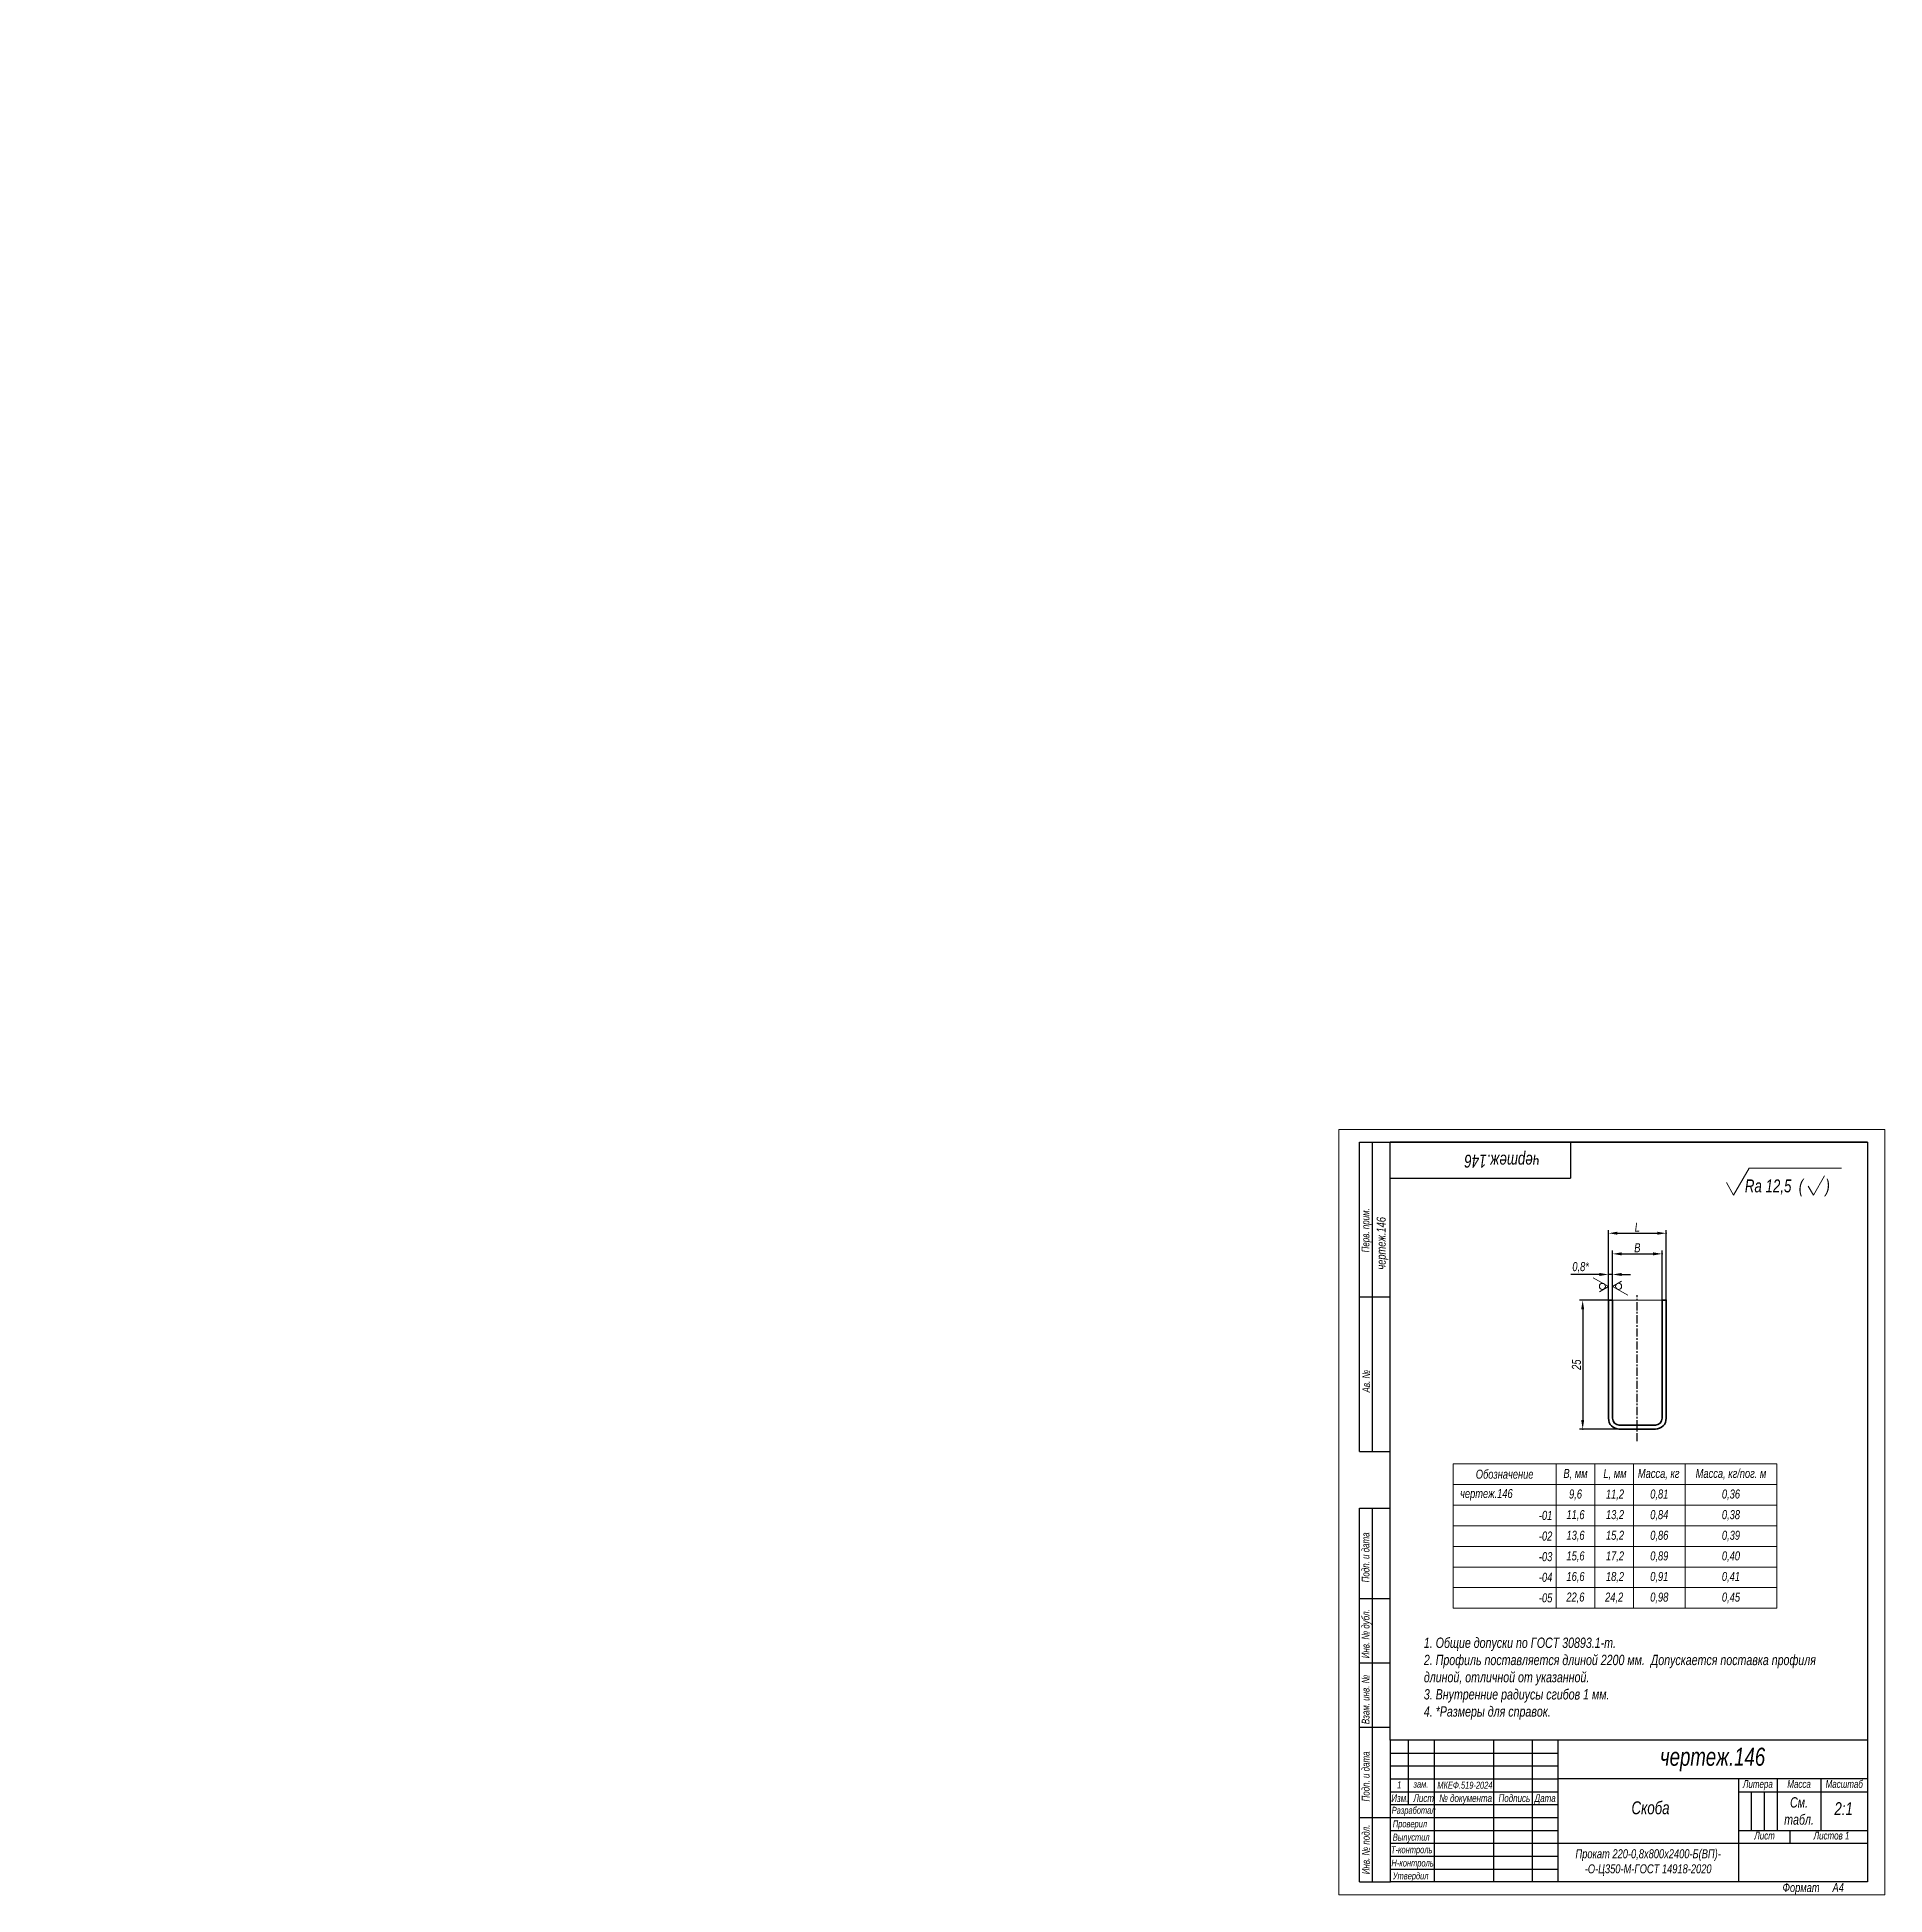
# Model space of a CAD drawing. Header units: millimetres. Extents: x 17332 to 18500, y 1321 to 2042.
# Drawn here: x 17784 to 18500, y 1321 to 2042 of the extents above; entities that cross this region are included whole.
import ezdxf

# ---------------------------------------------------------------- set-up
doc = ezdxf.new("R2010")
doc.units = ezdxf.units.MM
doc.linetypes.add('LT_03', pattern=[10.16, 6.35, -1.27, 1.27, -1.27])
doc.layers.add('Layer_01', color=7, linetype='Continuous', plot=False)
for name, color, linetype, lineweight in [('Layer_02', 5, 'Continuous', 13), ('Layer_03', 250, 'Continuous', 30), ('Layer_04', 1, 'Continuous', 15), ('Layer_07', 5, 'Continuous', 13), ('Layer_09', 7, 'Continuous', 35), ('Layer_10', 6, 'Continuous', 13)]:
    doc.layers.add(name, color=color, linetype=linetype, lineweight=lineweight)
doc.layers.add('Layer_05', color=6, linetype='Continuous')
doc.layers.add('Layer_06', color=1, linetype='LT_03')
doc.styles.add('Style_01', font='ARIALNI.TTF', dxfattribs={"width": 0.9, "height": 3.5})
doc.dimstyles.new('DimStyle_01', dxfattribs={"dimtxt": 3.5, "dimasz": 3.5, "dimexe": 1.25, "dimexo": 0, "dimtad": 1, "dimdec": 1, "dimlfac": 0.5, "dimtxsty": 'Style_01', "dimcen": 2.5, "dimazin": 3, "dimtfac": 1, "dimtdec": 1, "dimtmove": 0, "dimatfit": 3})

msp = doc.modelspace()

# ---------------------------------------------------------------- texts
at = {"layer": 'Layer_02', "linetype": 'Continuous', "style": 'Style_01', "width": 0.9}
for s, height, rotation, p in [('чертеж.146 ', 5, 180, (18366.54, 1608.54)), ('Перв. прим.', 3, 90, (18300.48, 1570.63)), ('чертеж.146 ', 3.5, 90, (18306.83, 1563.96)), ('Ав. №', 3, 90, (18300.75, 1516.3)), ('Подп. и дата', 3, 90, (18300.52, 1442.6)), ('Инв. № дубл.', 3, 90, (18300.53, 1413.16)), ('Взам. инв. №', 3, 90, (18300.54, 1387.6)), ('Подп. и дата', 3, 90, (18300.57, 1357.6)), ('Инв. № подл.', 3, 90, (18300.61, 1329.38))]:
    msp.add_text(s, height=height, rotation=rotation, dxfattribs=at).set_placement(p)
for s, height, p in [('Литера', 3, (18445.45, 1362.89)), ('Масса', 3, (18462.66, 1362.89)), ('Масштаб', 3, (18477.51, 1362.89)), ('Изм.', 3, (18309.01, 1357.4)), ('Разработал', 2.7, (18309.16, 1352.83)), ('Лист', 3, (18317.6, 1357.4)), ('№ документа', 2.9999, (18327.6, 1357.4)), ('Подпись', 3, (18350.62, 1357.4)), ('Дата', 3, (18364.6, 1357.4)), ('2:1', 5, (18480.92, 1352.33)), ('Проверил', 2.7, (18309.59, 1347.56)), ('Выпустил', 2.7, (18309.59, 1342.39)), ('Лист ', 3, (18449.85, 1342.87)), ('Листов 1', 3, (18472.86, 1342.87)), ('Н-контроль', 2.7, (18309.05, 1332.38)), ('Утвердил', 2.7, (18309.59, 1327.38))]:
    msp.add_text(s, height=height, dxfattribs=at).set_placement(p)
at = {"layer": 'Layer_02', "insert": (18403.65, 1421.19), "char_height": 4, "width": 164.0097, "attachment_point": 2, "style": 'Style_01'}
msp.add_mtext('\\pxb0.25,ql;1. Общие допуски по ГОСТ 30893.1-m.\\P2. Профиль поставляется длиной 2200 мм.  Допускается поставка профиля длиной, отличной от указанной.\\P3. Внутренние радиусы сгибов 1 мм.\\P4. *Размеры для справок.', dxfattribs=at)
at = {"layer": 'Layer_02', "linetype": 'Continuous', "style": 'Style_01'}
for s, insert, char_height, width, attachment_point in [('Скоба', (18409.58, 1357.66), 5, 71.4312, 2), ('Формат     А4', (18460.81, 1325.97), 3.5, 32.9515, 1)]:
    msp.add_mtext(s, dxfattribs=dict(at, insert=insert, char_height=char_height, width=width, attachment_point=attachment_point))
at = {"layer": 'Layer_04', "width": 37, "attachment_point": 5, "style": 'Style_01'}
for insert, char_height in [((17783.64, 2040.63), 6), ((18224.28, 2042.13), 3.5)]:
    msp.add_mtext('{\\fCalibri|b0|i0|c204;\\c0;^J', dxfattribs=dict(at, insert=insert, char_height=char_height))
at = {"layer": 'Layer_07', "style": 'Style_01', "width": 0.9}
for s, height, p in [('Rа 12,5  (      )', 5, (18446.19, 1593.94)), ('Т-контроль', 2.7, (18308.87, 1337.55))]:
    msp.add_text(s, height=height, dxfattribs=at).set_placement(p)
at = {"layer": 'Layer_07', "style": 'Style_01'}
for s, insert, char_height, width, attachment_point in [('Обозначение', (18352.98, 1484.57), 3.5, 40, 5), ('B, мм', (18380.48, 1484.57), 3.5, 15, 5), ('L, мм', (18395.79, 1484.57), 3.5, 15, 5), ('Масса, кг', (18412.74, 1484.57), 3.5, 19.5151, 5), ('Масса, кг/пог. м', (18440.79, 1484.57), 3.5, 35.6082, 5), ('чертеж.146', (18335.7, 1476.57), 3.5, 40, 4), ('\\pxsm0.6;9,6', (18380.48, 1476.57), 3.5, 15, 5), ('\\pxsm0.6;11,2', (18395.79, 1476.57), 3.5, 15, 5), ('\\pxsm0.6;0,81', (18412.98, 1476.57), 3.5, 20, 5), ('\\pxsm0.6;0,36', (18440.79, 1476.57), 3.5, 35.6082, 5), ('\\pxr0.42857,qr;-01', (18352.98, 1468.57), 3.5, 40, 5), ('\\pxsm0.6;11,6', (18380.48, 1468.57), 3.5, 15, 5), ('\\pxsm0.6;13,2', (18395.79, 1468.57), 3.5, 15, 5), ('\\pxsm0.6;0,84', (18412.98, 1468.57), 3.5, 20, 5), ('\\pxsm0.6;0,38', (18440.79, 1468.57), 3.5, 35.6082, 5), ('\\pxr0.42857,qr;-02', (18352.98, 1460.57), 3.5, 40, 5), ('\\pxsm0.6;13,6', (18380.48, 1460.57), 3.5, 15, 5), ('\\pxsm0.6;15,2', (18395.79, 1460.57), 3.5, 15, 5), ('\\pxsm0.6;0,86', (18412.98, 1460.57), 3.5, 20, 5), ('\\pxsm0.6;0,39', (18440.79, 1460.57), 3.5, 35.6082, 5), ('\\pxr0.42857,qr;-03', (18352.98, 1452.57), 3.5, 40, 5), ('\\pxsm0.6;15,6', (18380.48, 1452.57), 3.5, 15, 5), ('\\pxsm0.6;17,2', (18395.79, 1452.57), 3.5, 15, 5), ('\\pxsm0.6;0,89', (18412.98, 1452.57), 3.5, 20, 5), ('\\pxsm0.6;0,40', (18440.79, 1452.57), 3.5, 35.6082, 5), ('\\pxr0.42857,qr;-04', (18352.98, 1444.57), 3.5, 40, 5), ('\\pxsm0.6;16,6', (18380.48, 1444.57), 3.5, 15, 5), ('\\pxsm0.6;18,2', (18395.79, 1444.57), 3.5, 15, 5), ('\\pxsm0.6;0,91', (18412.98, 1444.57), 3.5, 20, 5), ('\\pxsm0.6;0,41', (18440.79, 1444.57), 3.5, 35.6082, 5), ('\\pxr0.42857,qr;-05', (18352.98, 1436.59), 3.5, 40, 5), ('\\pxsm0.6;22,6', (18380.43, 1436.59), 3.5, 15.1056, 5), ('\\pxsm0.6;24,2', (18395.48, 1436.57), 3.5, 15, 5), ('\\pxsm0.6;0,98', (18412.98, 1436.57), 3.5, 20, 5), ('\\pxsm0.6;0,45', (18440.79, 1436.57), 3.5, 35.6082, 5), ('чертеж.146', (18433.67, 1373.91), 7, 120.08, 5), ('1', (18311.3, 1365.43), 2.7, 7.0047, 1), ('зам.', (18317.63, 1365.68), 2.7, 21.4145, 1), ('МКЕФ.519-2024', (18326.87, 1365.28), 2.7, 23.0153, 1), ('См. табл.', (18467.2, 1353.9), 4, 17.0113, 5), ('Прокат 220-0,8х800х2400-Б(ВП)-\\P-О-Ц350-М-ГОСТ 14918-2020', (18408.66, 1333.89), 3.5, 70.0467, 5)]:
    msp.add_mtext(s, dxfattribs=dict(at, insert=insert, char_height=char_height, width=width, attachment_point=attachment_point))

# ---------------------------------------------------------------- blocks, each defined once
blk = doc.blocks.new('*D4')
at = {"layer": 'Layer_01', "color": 0}
for p in [(18414.06, 1570.07), (18394.86, 1552.07), (18414.06, 1552.07)]:
    blk.add_point(p, dxfattribs=at)
at = {"layer": 'Layer_04', "color": 0, "lineweight": -2}
for p, q in [((18394.86, 1552.07), (18394.86, 1571.32)), ((18414.06, 1552.07), (18414.06, 1571.32)), ((18398.36, 1570.07), (18410.56, 1570.07))]:
    blk.add_line(p, q, dxfattribs=at)
at = {"layer": 'Layer_04', "color": 0}
for points in [[(18398.36, 1570.66), (18398.36, 1569.49), (18394.86, 1570.07)], [(18410.56, 1570.66), (18410.56, 1569.49), (18414.06, 1570.07)]]:
    blk.add_solid(points, dxfattribs=at)
at = {"layer": 'Layer_04', "color": 0, "insert": (18404.46, 1572.45), "char_height": 3.5, "attachment_point": 5, "style": 'Style_01'}
blk.add_mtext('B', dxfattribs=at)
blk = doc.blocks.new('*D5')
at = {"layer": 'Layer_01', "color": 0}
for p in [(18393.26, 1562.07), (18393.26, 1552.07), (18394.86, 1552.07)]:
    blk.add_point(p, dxfattribs=at)
at = {"layer": 'Layer_04', "color": 0, "lineweight": -2}
for p, q in [((18389.76, 1562.07), (18378.67, 1562.07)), ((18393.26, 1552.07), (18393.26, 1563.32)), ((18394.86, 1562.07), (18393.26, 1562.07)), ((18394.86, 1552.07), (18394.86, 1563.32)), ((18398.36, 1562.07), (18401.86, 1562.07))]:
    blk.add_line(p, q, dxfattribs=at)
at = {"layer": 'Layer_04', "color": 0}
for points in [[(18389.76, 1562.66), (18389.76, 1561.49), (18393.26, 1562.07)], [(18398.36, 1562.66), (18398.36, 1561.49), (18394.86, 1562.07)]]:
    blk.add_solid(points, dxfattribs=at)
at = {"layer": 'Layer_04', "color": 0, "insert": (18382.46, 1564.81), "char_height": 3.5, "attachment_point": 5, "style": 'Style_01'}
blk.add_mtext('0,8*', dxfattribs=at)
blk = doc.blocks.new('*D6')
at = {"layer": 'Layer_01', "color": 0}
for p in [(18393.26, 1552.07), (18383.26, 1502.07), (18397.46, 1502.07)]:
    blk.add_point(p, dxfattribs=at)
at = {"layer": 'Layer_04', "color": 0, "lineweight": -2}
for p, q in [((18393.26, 1552.07), (18382.01, 1552.07)), ((18383.26, 1548.57), (18383.26, 1505.57)), ((18397.46, 1502.07), (18382.01, 1502.07))]:
    blk.add_line(p, q, dxfattribs=at)
at = {"layer": 'Layer_04', "color": 0}
for points in [[(18382.67, 1548.57), (18383.84, 1548.57), (18383.26, 1552.07)], [(18382.67, 1505.57), (18383.84, 1505.57), (18383.26, 1502.07)]]:
    blk.add_solid(points, dxfattribs=at)
at = {"layer": 'Layer_04', "color": 0, "insert": (18380.85, 1527.07), "char_height": 3.5, "attachment_point": 5, "rotation": 90, "style": 'Style_01'}
blk.add_mtext('25', dxfattribs=at)
blk = doc.blocks.new('*D7')
at = {"layer": 'Layer_01', "color": 0}
for p in [(18415.66, 1578.07), (18393.26, 1552.07), (18415.66, 1552.07)]:
    blk.add_point(p, dxfattribs=at)
at = {"layer": 'Layer_04', "color": 0, "lineweight": -2}
for p, q in [((18393.26, 1552.07), (18393.26, 1579.32)), ((18415.66, 1552.07), (18415.66, 1579.32)), ((18396.76, 1578.07), (18412.16, 1578.07))]:
    blk.add_line(p, q, dxfattribs=at)
at = {"layer": 'Layer_04', "color": 0}
for points in [[(18396.76, 1578.66), (18396.76, 1577.49), (18393.26, 1578.07)], [(18412.16, 1578.66), (18412.16, 1577.49), (18415.66, 1578.07)]]:
    blk.add_solid(points, dxfattribs=at)
at = {"layer": 'Layer_04', "color": 0, "insert": (18404.46, 1580.45), "char_height": 3.5, "attachment_point": 5, "style": 'Style_01'}
blk.add_mtext('L', dxfattribs=at)

# ---------------------------------------------------------------- dimensions: what is measured, and where the dimension line sits
at = {"layer": 'Layer_04'}
for base, p1, p2, text, picture, middle in [((18415.66, 1578.07), (18393.26, 1552.07), (18415.66, 1552.07), 'L', '*D7', (18404.46, 1580.45)), ((18414.06, 1570.07), (18394.86, 1552.07), (18414.06, 1552.07), 'B', '*D4', (18404.46, 1572.45)), ((18393.26, 1562.07), (18394.86, 1552.07), (18393.26, 1552.07), '<>*', '*D5', (18382.46, 1564.81))]:
    dim = msp.add_linear_dim(base=base, p1=p1, p2=p2, text=text, dimstyle='DimStyle_01', dxfattribs=at)
    dim.commit()
    dim.dimension.update_dxf_attribs({"geometry": picture, "text_midpoint": middle})
dim = msp.add_linear_dim(base=(18383.26, 1502.07), p1=(18393.26, 1552.07), p2=(18397.46, 1502.07), angle=90, dimstyle='DimStyle_01', dxfattribs=at)
dim.commit()
dim.dimension.update_dxf_attribs({"geometry": '*D6', "text_midpoint": (18380.85, 1527.07)})

# ---------------------------------------------------------------- linework, layer by layer
at = {"layer": 'Layer_03', "linetype": 'Continuous', "lineweight": 15}
for p, q in [((18288.71, 1321.38), (18288.71, 1618.38)), ((18500.49, 1618.38), (18288.71, 1618.38)), ((18500.49, 1618.38), (18500.49, 1321.38)), ((18500.49, 1321.38), (18288.71, 1321.38)), ((18500.49, 1321.38), (18290.49, 1321.38)), ((18498.71, 1321.38), (18290.49, 1321.38)), ((18290.49, 1321.38), (18500.49, 1321.38)), ((18290.49, 1321.38), (18500.49, 1321.38))]:
    msp.add_line(p, q, dxfattribs=at)
at = {"layer": 'Layer_03', "linetype": 'Continuous'}
for p, q in [((18296.71, 1613.38), (18308.71, 1613.38)), ((18296.71, 1493.38), (18296.71, 1613.38)), ((18301.71, 1493.38), (18301.71, 1613.38)), ((18493.71, 1613.38), (18308.59, 1613.38)), ((18308.59, 1381.42), (18308.59, 1613.38)), ((18308.71, 1613.38), (18493.71, 1613.38)), ((18378.59, 1613.38), (18378.59, 1599.38)), ((18493.71, 1613.38), (18493.71, 1326.38)), ((18308.59, 1599.38), (18378.59, 1599.38)), ((18296.71, 1553.38), (18308.59, 1553.38)), ((18296.71, 1493.38), (18308.59, 1493.38)), ((18296.71, 1326.38), (18296.71, 1471.38)), ((18296.71, 1471.38), (18308.59, 1471.38)), ((18301.71, 1326.38), (18301.71, 1471.38)), ((18296.71, 1436.38), (18308.59, 1436.38)), ((18296.71, 1411.38), (18308.59, 1411.38)), ((18296.71, 1386.38), (18308.59, 1386.38)), ((18308.59, 1376.41), (18373.63, 1376.41)), ((18308.59, 1371.41), (18373.63, 1371.41)), ((18308.59, 1366.41), (18373.63, 1366.41)), ((18448.68, 1361.4), (18448.68, 1346.39)), ((18453.69, 1361.4), (18453.69, 1346.39)), ((18296.71, 1351.38), (18308.71, 1351.38)), ((18308.59, 1351.4), (18373.63, 1351.4)), ((18308.59, 1346.39), (18373.63, 1346.39)), ((18308.59, 1341.39), (18373.63, 1341.39)), ((18308.59, 1336.39), (18373.63, 1336.39)), ((18296.71, 1326.38), (18308.71, 1326.38)), ((18308.59, 1331.38), (18373.63, 1331.38)), ((18493.71, 1326.38), (18308.71, 1326.38))]:
    msp.add_line(p, q, dxfattribs=at)
for points in [[(18493.71, 1381.42), (18308.59, 1381.42), (18308.59, 1326.38)], [(18315.59, 1381.42), (18315.59, 1356.4)], [(18325.6, 1381.42), (18325.6, 1326.38)], [(18348.62, 1381.42), (18348.62, 1326.38)], [(18363.63, 1381.42), (18363.63, 1326.38)], [(18373.63, 1381.42), (18373.63, 1326.38)], [(18493.71, 1366.41), (18373.63, 1366.41)], [(18493.71, 1366.41), (18373.63, 1366.41)], [(18443.68, 1366.41), (18443.68, 1326.38)], [(18458.69, 1366.41), (18458.69, 1346.39)], [(18475.7, 1366.41), (18475.7, 1346.39)], [(18475.7, 1366.41), (18475.7, 1346.39)], [(18308.59, 1361.4), (18373.63, 1361.4)], [(18308.59, 1356.4), (18373.63, 1356.4)], [(18443.68, 1361.4), (18493.71, 1361.4)], [(18373.63, 1341.39), (18493.71, 1341.39)], [(18443.68, 1346.39), (18493.71, 1346.39)], [(18463.69, 1346.39), (18463.69, 1341.39)]]:
    msp.add_lwpolyline(points, dxfattribs=at)
at = {"layer": 'Layer_04'}
msp.add_line((18393.26, 1552.07), (18415.66, 1552.07), dxfattribs=at)
at = {"layer": 'Layer_05', "lineweight": 13, "ltscale": 0.303109}
msp.add_line((18441.83, 1592.88), (18447.89, 1603.38), dxfattribs=at)
at = {"layer": 'Layer_05', "lineweight": 13}
for p, q in [((18447.89, 1603.38), (18483.71, 1603.38)), ((18458.59, 1488.57), (18458.59, 1440.57)), ((18458.59, 1432.57), (18458.59, 1440.57))]:
    msp.add_line(p, q, dxfattribs=at)
at = {"layer": 'Layer_05', "lineweight": 13, "ltscale": 0.216506}
msp.add_line((18472.75, 1592.88), (18477.08, 1600.38), dxfattribs=at)
at = {"layer": 'Layer_05', "lineweight": 13, "ltscale": 0.141451}
msp.add_line((18441.83, 1592.88), (18439, 1597.78), dxfattribs=at)
at = {"layer": 'Layer_05', "lineweight": 13, "ltscale": 0.101036}
msp.add_line((18472.75, 1592.88), (18470.72, 1596.38), dxfattribs=at)
at = {"layer": 'Layer_06', "ltscale": 0.5}
msp.add_line((18404.46, 1497.35), (18404.46, 1554.04), dxfattribs=at)
at = {"layer": 'Layer_09'}
for p, q in [((18393.26, 1552.07), (18394.86, 1552.07)), ((18393.26, 1506.27), (18393.26, 1552.07)), ((18394.86, 1506.27), (18394.86, 1552.07)), ((18414.06, 1552.07), (18414.06, 1506.27)), ((18415.66, 1552.07), (18414.06, 1552.07)), ((18415.66, 1552.07), (18415.66, 1506.27)), ((18415.66, 1552.07), (18415.66, 1506.27)), ((18397.46, 1503.67), (18411.46, 1503.67)), ((18397.46, 1502.07), (18411.46, 1502.07))]:
    msp.add_line(p, q, dxfattribs=at)
for centre, radius, start, end in [((18397.46, 1506.27), 4.2, 180, 270), ((18397.46, 1506.27), 2.6, 180, 270), ((18411.46, 1506.27), 4.2, 270, 0), ((18411.46, 1506.27), 2.6, 270, 0)]:
    msp.add_arc(centre, radius, start, end, dxfattribs=at)
at = {"layer": 'Layer_10'}
for p, q in [((18393.26, 1557.46), (18387.29, 1560.81)), ((18393.26, 1557.46), (18389.77, 1555.39)), ((18394.86, 1557.46), (18398.36, 1559.5)), ((18394.86, 1557.46), (18400.82, 1554.04)), ((18332.98, 1440.57), (18332.98, 1488.57)), ((18332.98, 1488.57), (18458.59, 1488.57)), ((18372.98, 1440.57), (18372.98, 1488.57)), ((18387.98, 1488.57), (18387.98, 1440.57)), ((18402.98, 1488.57), (18402.98, 1440.57)), ((18422.98, 1440.57), (18422.98, 1488.57)), ((18458.59, 1440.57), (18458.59, 1488.57)), ((18332.98, 1480.57), (18458.59, 1480.57)), ((18332.98, 1472.57), (18458.59, 1472.57)), ((18332.98, 1464.57), (18458.59, 1464.57)), ((18332.98, 1464.57), (18458.59, 1464.57)), ((18332.98, 1456.57), (18458.59, 1456.57)), ((18332.98, 1448.57), (18458.59, 1448.57)), ((18332.98, 1440.57), (18458.59, 1440.57)), ((18332.98, 1440.57), (18332.98, 1432.57)), ((18372.98, 1440.57), (18372.98, 1432.57)), ((18387.98, 1432.57), (18387.98, 1440.57)), ((18402.98, 1432.57), (18402.98, 1440.57)), ((18422.98, 1440.57), (18422.98, 1432.57)), ((18458.59, 1440.57), (18458.59, 1432.57)), ((18332.98, 1432.57), (18458.59, 1432.57))]:
    msp.add_line(p, q, dxfattribs=at)
for centre in [(18390.92, 1557.43), (18397.19, 1557.47)]:
    msp.add_circle(centre, 1.17, dxfattribs=at)

msp.set_redraw_order([(e.dxf.handle, doc.entitydb.next_handle()) for e in msp.query("TEXT MTEXT ATTDEF DIMENSION ARC_DIMENSION")])  # texts and dimensions are drawn at this point

doc.saveas('drawing.dxf')
